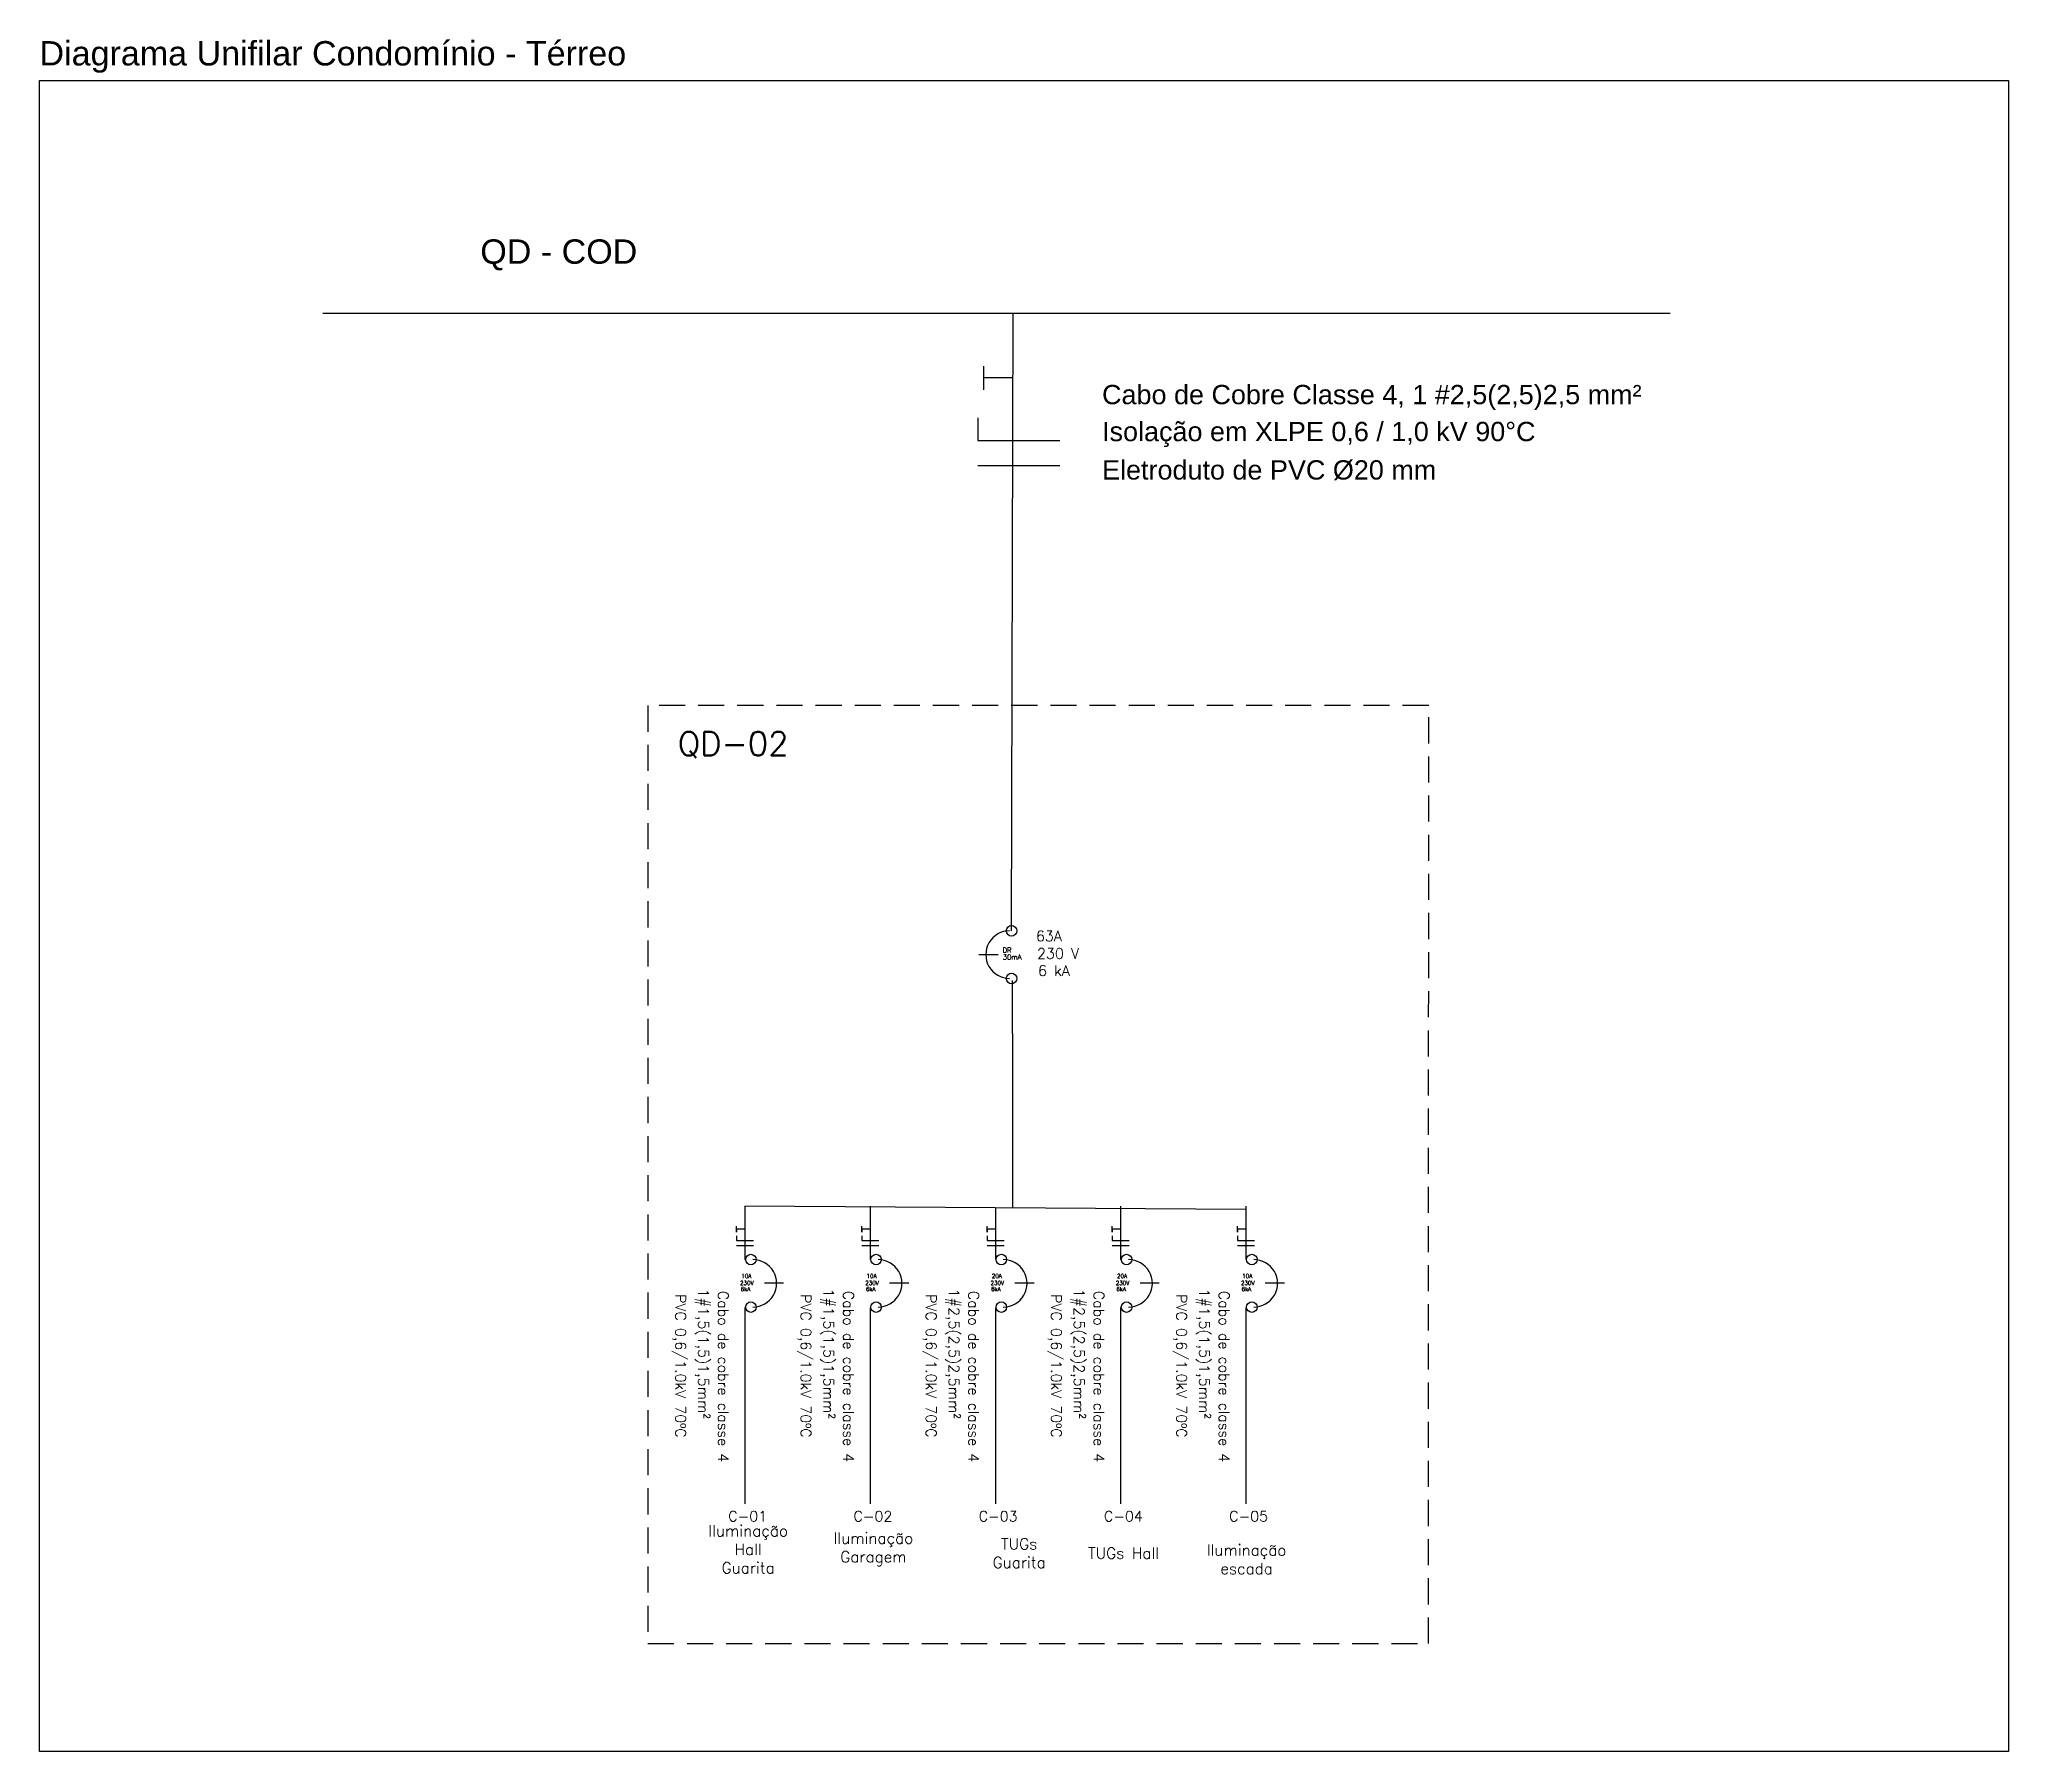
# Model space of a CAD drawing. Header units: millimetres. Extents: x 2991 to 3503, y 2795 to 2987.
# Drawn here: x 3082.14 to 3101.01, y 2845.94 to 2862.35 of the extents above; entities that cross this region are included whole.
import ezdxf

# ---------------------------------------------------------------- set-up
doc = ezdxf.new("R2010")
doc.units = ezdxf.units.MM
doc.linetypes.add('HIDDEN', pattern=[0.375, 0.25, -0.125])
for name, color, linetype in [('ESCO_37_TOMADAS', 3, 'Continuous'), ('ESCO_50_ELET_ILUMINAÇÃO_TOMADAS', 1, 'Continuous'), ('Pranchas', 3, 'Continuous'), ('PTF', 1, 'Continuous')]:
    doc.layers.add(name, color=color, linetype=linetype)
doc.styles.add('romans', font='romans')
doc.styles.get("Standard").update_dxf_attribs({"font": ''})
doc.styles.get('Standard').set_extended_font_data('Arial')

msp = doc.modelspace()

# ---------------------------------------------------------------- texts
at = {"color": 7, "style": 'romans'}
for s, height, p in [('QD-02', 0.2273, (3088.254, 2855.485)), ('63A', 0.1, (3091.686, 2853.705)), ('DR', 0.0477, (3091.367, 2853.596)), ('30mA', 0.0477, (3091.369, 2853.529)), ('230 V', 0.1, (3091.697, 2853.538)), ('6 kA', 0.1, (3091.707, 2853.373)), ('10A', 0.0391, (3088.863, 2850.478)), ('10A', 0.0391, (3090.063, 2850.478)), ('20A', 0.0391, (3091.263, 2850.478)), ('20A', 0.0391, (3092.463, 2850.478)), ('10A', 0.0391, (3093.663, 2850.478)), ('230V', 0.0391, (3088.851, 2850.411)), ('6kA', 0.0391, (3088.857, 2850.352)), ('230V', 0.0391, (3090.051, 2850.411)), ('6kA', 0.0391, (3090.057, 2850.352)), ('230V', 0.0391, (3091.251, 2850.411)), ('6kA', 0.0391, (3091.257, 2850.352)), ('230V', 0.0391, (3092.451, 2850.411)), ('6kA', 0.0391, (3092.457, 2850.352)), ('230V', 0.0391, (3093.651, 2850.411)), ('6kA', 0.0391, (3093.657, 2850.352)), ('C-01', 0.1, (3088.738, 2848.145)), ('C-02', 0.1, (3089.938, 2848.145)), ('C-03', 0.1, (3091.138, 2848.145)), ('C-04', 0.1, (3092.338, 2848.145)), ('C-05', 0.1, (3093.538, 2848.145))]:
    msp.add_text(s, height=height, dxfattribs=at).set_placement(p)
for s, p in [('PVC 0,6/1.0kV 70ºC', (3088.232, 2850.325)), ('1#1,5(1,5)1,5mm²', (3088.451, 2850.376)), ('Cabo de cobre classe 4', (3088.64, 2850.355)), ('PVC 0,6/1.0kV 70ºC', (3089.432, 2850.325)), ('1#1,5(1,5)1,5mm²', (3089.651, 2850.376)), ('Cabo de cobre classe 4', (3089.84, 2850.355)), ('PVC 0,6/1.0kV 70ºC', (3090.632, 2850.325)), ('1#2,5(2,5)2,5mm²', (3090.851, 2850.376)), ('Cabo de cobre classe 4', (3091.04, 2850.355)), ('PVC 0,6/1.0kV 70ºC', (3091.832, 2850.325)), ('1#2,5(2,5)2,5mm²', (3092.051, 2850.376)), ('Cabo de cobre classe 4', (3092.24, 2850.355)), ('PVC 0,6/1.0kV 70ºC', (3093.032, 2850.325)), ('1#1,5(1,5)1,5mm²', (3093.251, 2850.376)), ('Cabo de cobre classe 4', (3093.44, 2850.355))]:
    msp.add_text(s, height=0.1, rotation=270, dxfattribs=at).set_placement(p)
at = {"color": 7, "attachment_point": 5, "style": 'romans'}
for s, insert, char_height in [('Iluminação ^JHall^JGuarita', (3088.929, 2847.878), 0.10663), ('Iluminação \\PGaragem', (3090.129, 2847.878), 0.10663), ('TUGs Guarita', (3091.526, 2847.841), 0.10663), ('TUGs Hall', (3092.526, 2847.841), 0.1066), ('Iluminação escada', (3093.705, 2847.782), 0.10663)]:
    msp.add_mtext_dynamic_manual_height_columns(s, width=0.68945, gutter_width=0.533, heights=[0], dxfattribs=dict(at, insert=insert, char_height=char_height))
at = {"layer": 'ESCO_37_TOMADAS'}
msp.add_text('QD - COD', height=0.2336, dxfattribs=at).set_placement((3086.362, 2860.197))
at = {"layer": 'ESCO_50_ELET_ILUMINAÇÃO_TOMADAS'}
msp.add_text('Diagrama Unifilar Condomínio - Térreo', height=0.23361, dxfattribs=at).set_placement((3082.138, 2862.097))
at = {"layer": 'PTF', "char_height": 0.18497, "attachment_point": 1}
for s, width, insert in [('Cabo de Cobre Classe 4, 1 #2,5(2,5)2,5 mm²', 5.52358, (3092.32, 2859.036)), ('\\A1;Isolação em XLPE 0,6 / 1,0 kV 90°C', 4.8531, (3092.32, 2858.682)), ('\\A1;Eletroduto de PVC %%C20 mm ', 4.8531, (3092.32, 2858.314))]:
    msp.add_mtext_dynamic_manual_height_columns(s, width=width, gutter_width=0.925, heights=[0], dxfattribs=dict(at, insert=insert))

# ---------------------------------------------------------------- linework, layer by layer
at = {"color": 7, "linetype": 'HIDDEN'}
for p, q in [((3095.45, 2855.963), (3087.968, 2855.963)), ((3087.968, 2855.963), (3087.968, 2846.976)), ((3095.449, 2846.976), (3095.45, 2855.963)), ((3087.968, 2846.976), (3095.449, 2846.976))]:
    msp.add_line(p, q, dxfattribs=at)
at = {"color": 6}
for p, q in [((3091.14, 2853.577), (3091.324, 2853.577)), ((3091.461, 2852.82), (3091.461, 2853.33)), ((3093.698, 2851.135), (3088.898, 2851.165)), ((3088.898, 2851.165), (3088.898, 2850.655)), ((3090.098, 2851.165), (3090.098, 2850.655)), ((3091.298, 2851.15), (3091.298, 2850.655)), ((3092.498, 2851.165), (3092.498, 2850.655)), ((3093.698, 2851.165), (3093.698, 2850.655)), ((3089.268, 2850.43), (3089.084, 2850.43)), ((3090.468, 2850.43), (3090.284, 2850.43)), ((3091.668, 2850.43), (3091.484, 2850.43)), ((3092.868, 2850.43), (3092.684, 2850.43)), ((3094.068, 2850.43), (3093.884, 2850.43)), ((3088.898, 2850.191), (3088.898, 2848.315)), ((3090.098, 2850.191), (3090.098, 2848.315)), ((3091.298, 2850.191), (3091.298, 2848.315)), ((3092.498, 2850.191), (3092.498, 2848.315)), ((3093.698, 2850.191), (3093.698, 2848.315))]:
    msp.add_line(p, q, dxfattribs=at)
at = {"color": 7}
for centre in [(3091.453, 2853.805), (3091.453, 2853.348), (3088.955, 2850.655), (3090.155, 2850.655), (3091.355, 2850.655), (3092.555, 2850.655), (3093.755, 2850.655), (3088.955, 2850.199), (3090.155, 2850.199), (3091.355, 2850.199), (3092.555, 2850.199), (3093.755, 2850.199)]:
    msp.add_circle(centre, 0.0505, dxfattribs=at)
at = {"color": 4}
for centre, start, end in [((3091.434, 2853.577), 89.8656, 270.134), ((3088.974, 2850.427), 269.8656, 90.134), ((3090.174, 2850.427), 269.8656, 90.134), ((3091.374, 2850.427), 269.8656, 90.134), ((3092.574, 2850.427), 269.8656, 90.134), ((3093.774, 2850.427), 269.8656, 90.134)]:
    msp.add_arc(centre, 0.228, start, end, dxfattribs=at)
at = {"layer": 'ESCO_37_TOMADAS'}
for p, q in [((3084.852, 2859.722), (3097.765, 2859.722)), ((3091.453, 2853.805), (3091.467, 2859.722)), ((3091.185, 2859.217), (3091.185, 2859.108)), ((3091.185, 2859.108), (3091.466, 2859.108)), ((3091.129, 2858.722), (3091.129, 2858.504)), ((3091.129, 2858.504), (3091.917, 2858.504)), ((3091.129, 2858.263), (3091.917, 2858.263)), ((3091.461, 2852.82), (3091.461, 2851.149)), ((3088.818, 2850.917), (3088.818, 2850.975)), ((3088.898, 2850.946), (3088.818, 2850.946)), ((3088.818, 2850.946), (3088.818, 2850.917)), ((3088.818, 2850.883), (3088.818, 2850.838)), ((3090.018, 2850.917), (3090.018, 2850.975)), ((3090.098, 2850.946), (3090.018, 2850.946)), ((3090.018, 2850.946), (3090.018, 2850.917)), ((3090.018, 2850.883), (3090.018, 2850.838)), ((3091.218, 2850.917), (3091.218, 2850.975)), ((3091.298, 2850.946), (3091.218, 2850.946)), ((3091.218, 2850.946), (3091.218, 2850.917)), ((3091.218, 2850.883), (3091.218, 2850.838)), ((3092.418, 2850.917), (3092.418, 2850.975)), ((3092.498, 2850.946), (3092.418, 2850.946)), ((3092.418, 2850.946), (3092.418, 2850.917)), ((3092.418, 2850.883), (3092.418, 2850.838)), ((3093.618, 2850.917), (3093.618, 2850.975)), ((3093.698, 2850.946), (3093.618, 2850.946)), ((3093.618, 2850.946), (3093.618, 2850.917)), ((3093.618, 2850.883), (3093.618, 2850.838)), ((3088.818, 2850.838), (3088.981, 2850.838)), ((3088.818, 2850.788), (3088.981, 2850.788)), ((3090.018, 2850.838), (3090.181, 2850.838)), ((3090.018, 2850.788), (3090.181, 2850.788)), ((3091.218, 2850.838), (3091.381, 2850.838)), ((3091.218, 2850.788), (3091.381, 2850.788)), ((3092.418, 2850.838), (3092.581, 2850.838)), ((3092.418, 2850.788), (3092.581, 2850.788)), ((3093.618, 2850.838), (3093.781, 2850.838)), ((3093.618, 2850.788), (3093.781, 2850.788))]:
    msp.add_line(p, q, dxfattribs=at)
at = {"layer": 'Pranchas'}
msp.add_line((3091.185, 2859.217), (3091.185, 2858.99), dxfattribs=at)
at = {"layer": 'PTF'}
msp.add_lwpolyline([(3082.138, 2861.952), (3101.007, 2861.952), (3101.007, 2845.94), (3082.137, 2845.94)], close=True, dxfattribs=at)

msp.set_redraw_order([(e.dxf.handle, doc.entitydb.next_handle()) for e in msp.query("TEXT MTEXT ATTDEF DIMENSION ARC_DIMENSION")])  # texts and dimensions are drawn at this point

doc.saveas('drawing.dxf')
